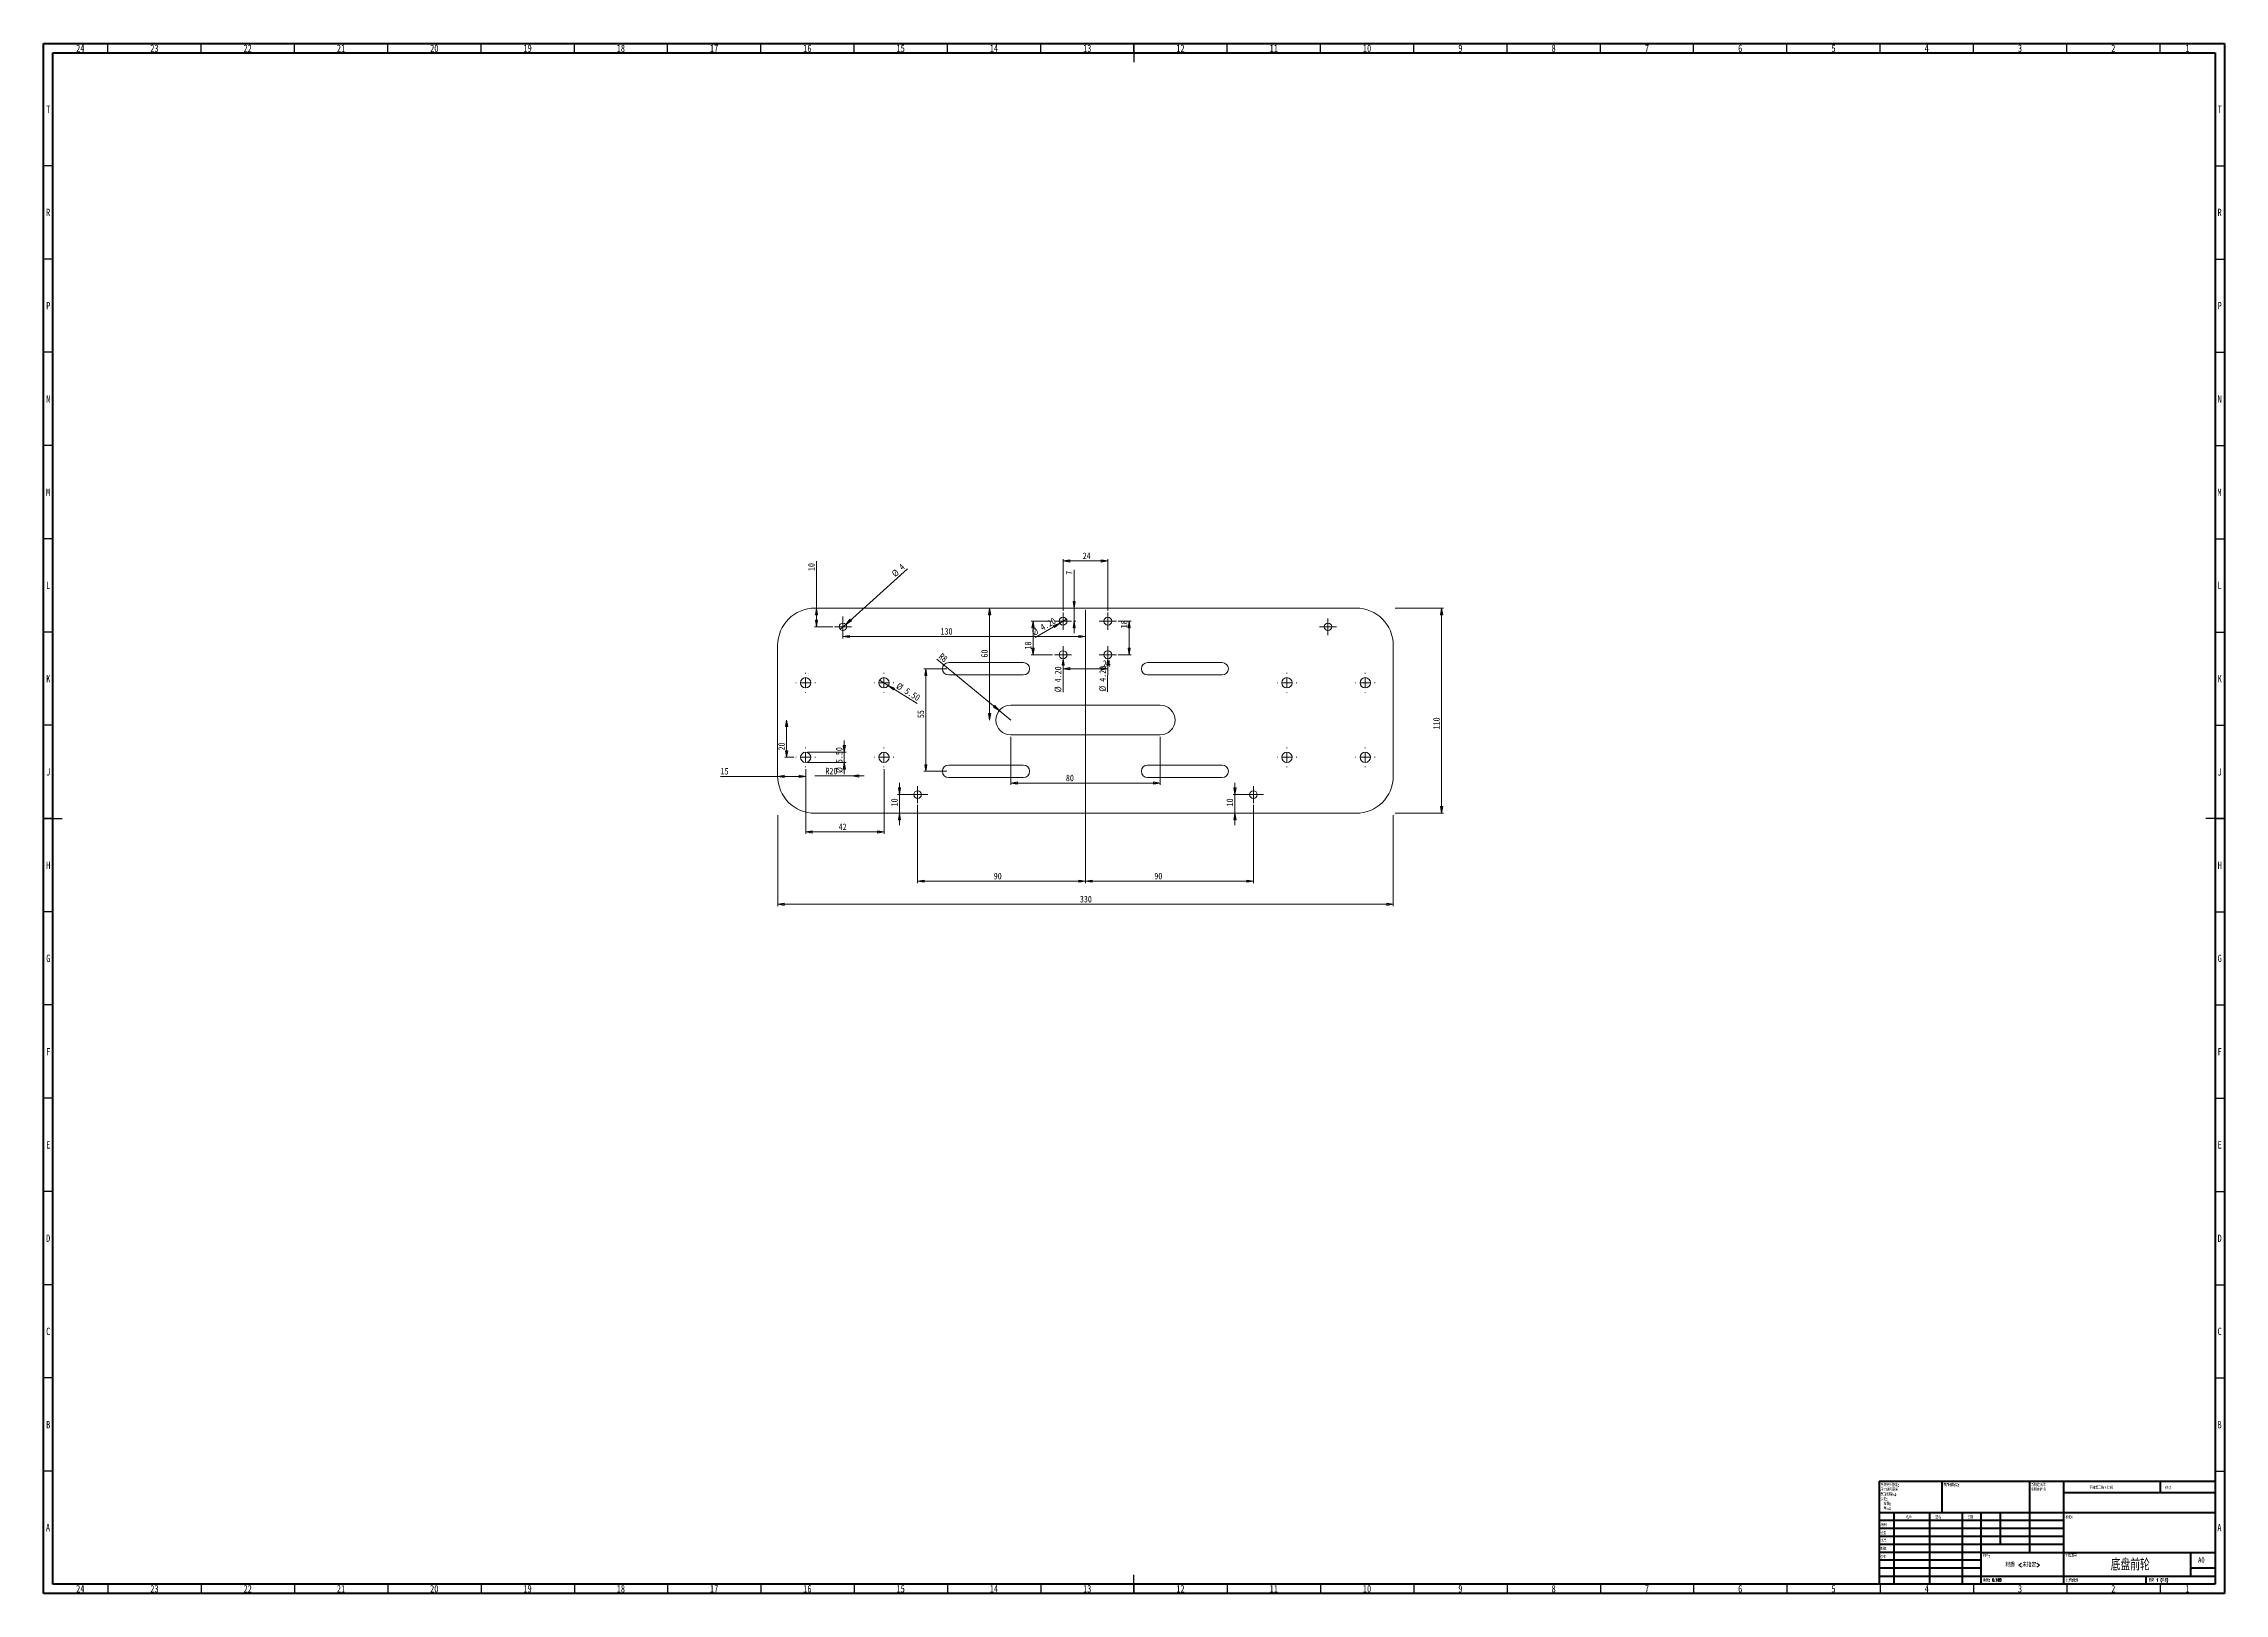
# Model space of a CAD drawing. Header units: millimetres. Extents: x 15 to 1184, y 5 to 836.
import ezdxf

# ---------------------------------------------------------------- set-up
doc = ezdxf.new("R2010")
doc.units = ezdxf.units.MM
doc.styles.add('SLDTEXTSTYLE0', font='TXT', dxfattribs={"width": 0.75})
doc.styles.add('SLDTEXTSTYLE1', font='TXT', dxfattribs={"width": 0.75, "bigfont": 'bigfont'})
doc.styles.add('SLDTEXTSTYLE2', font='TXT', dxfattribs={"width": 0.694444, "bigfont": 'bigfont'})
doc.dimstyles.new('SLDDIMSTYLE0', dxfattribs={"dimtxt": 3.5, "dimasz": 3.556, "dimexe": 0, "dimexo": 0.0625, "dimgap": 0.875, "dimtad": 1, "dimrnd": 1e-09, "dimzin": 12, "dimdsep": 46, "dimtxsty": 'SLDTEXTSTYLE0', "dimblk1": 'CLOSED', "dimblk2": 'CLOSED', "dimsah": 1, "dimcen": 0.09, "dimadec": 0, "dimazin": 3, "dimtfac": 1, "dimtofl": 0, "dimtmove": 0, "dimatfit": 3, "dimldrblk": 'CLOSED', "dimfxl": 0, "dimfrac": 2, "dimtolj": 1, "dimtzin": 12, "dimarcsym": 0})
doc.dimstyles.new('SLDDIMSTYLE1', dxfattribs={"dimtxt": 3.5, "dimasz": 3.556, "dimexe": 0, "dimexo": 0.0625, "dimgap": 0.875, "dimtad": 1, "dimrnd": 1e-09, "dimzin": 4, "dimdsep": 46, "dimtxsty": 'SLDTEXTSTYLE0', "dimblk1": 'NONE', "dimblk2": 'CLOSED', "dimsah": 1, "dimcen": 0, "dimadec": 0, "dimazin": 1, "dimtfac": 1, "dimtmove": 0, "dimatfit": 3, "dimldrblk": 'NONE', "dimfxl": 0, "dimfrac": 2, "dimtolj": 1, "dimtzin": 12, "dimarcsym": 0})
doc.dimstyles.new('SLDDIMSTYLE2', dxfattribs={"dimtxt": 3.5, "dimasz": 3.556, "dimexe": 0, "dimexo": 0.0625, "dimgap": 0.875, "dimtad": 1, "dimrnd": 1e-09, "dimzin": 12, "dimdsep": 46, "dimtxsty": 'SLDTEXTSTYLE0', "dimblk1": 'CLOSED', "dimblk2": 'CLOSED', "dimsah": 1, "dimcen": 0.09, "dimadec": 0, "dimazin": 3, "dimtfac": 1, "dimtmove": 0, "dimatfit": 0, "dimldrblk": 'CLOSED', "dimfxl": 0, "dimfrac": 2, "dimtolj": 1, "dimtzin": 12, "dimarcsym": 0})
doc.dimstyles.new('SLDDIMSTYLE3', dxfattribs={"dimtxt": 3.5, "dimasz": 3.556, "dimexe": 0, "dimexo": 0.0625, "dimgap": 0.875, "dimtad": 1, "dimrnd": 1e-09, "dimzin": 4, "dimdsep": 46, "dimtxsty": 'SLDTEXTSTYLE0', "dimblk1": 'CLOSED', "dimblk2": 'CLOSED', "dimsah": 1, "dimcen": 0.09, "dimadec": 0, "dimazin": 1, "dimtfac": 1, "dimtmove": 0, "dimatfit": 0, "dimldrblk": 'CLOSED', "dimfxl": 0, "dimfrac": 2, "dimtolj": 1, "dimtzin": 12, "dimarcsym": 0})
doc.dimstyles.new('SLDDIMSTYLE4', dxfattribs={"dimtxt": 3.5, "dimasz": 3.556, "dimexe": 0, "dimexo": 0.0625, "dimgap": 0.875, "dimtad": 1, "dimrnd": 1e-09, "dimzin": 12, "dimdsep": 46, "dimtxsty": 'SLDTEXTSTYLE0', "dimblk1": 'CLOSED', "dimblk2": 'CLOSED', "dimsah": 1, "dimcen": 0, "dimadec": 0, "dimazin": 3, "dimtfac": 1, "dimtofl": 0, "dimtmove": 0, "dimatfit": 3, "dimldrblk": 'CLOSED', "dimfxl": 0, "dimfrac": 2, "dimtolj": 1, "dimtzin": 12, "dimarcsym": 0})
doc.dimstyles.new('SLDDIMSTYLE5', dxfattribs={"dimtxt": 3.5, "dimasz": 3.556, "dimexe": 0, "dimexo": 0.0625, "dimgap": 0.875, "dimtad": 1, "dimrnd": 1e-09, "dimzin": 12, "dimdsep": 46, "dimtxsty": 'SLDTEXTSTYLE0', "dimblk1": 'NONE', "dimblk2": 'CLOSED', "dimsah": 1, "dimcen": 0, "dimadec": 0, "dimazin": 3, "dimtfac": 1, "dimtmove": 0, "dimatfit": 3, "dimldrblk": 'NONE', "dimfxl": 0, "dimfrac": 2, "dimtolj": 1, "dimtzin": 12, "dimarcsym": 0})

msp = doc.modelspace()

# ---------------------------------------------------------------- texts
at = {"color": 7, "linetype": 'Continuous', "lineweight": 0}
for s, insert, char_height, attachment_point, style in [('24', (34.67, 835.474), 3.9688, 2, 'SLDTEXTSTYLE0'), ('23', (74.42, 835.474), 3.9688, 2, 'SLDTEXTSTYLE0'), ('22', (124.42, 835.474), 3.9688, 2, 'SLDTEXTSTYLE0'), ('21', (174.42, 835.474), 3.9688, 2, 'SLDTEXTSTYLE0'), ('20', (224.42, 835.474), 3.9688, 2, 'SLDTEXTSTYLE0'), ('19', (274.42, 835.474), 3.9688, 2, 'SLDTEXTSTYLE0'), ('18', (324.42, 835.474), 3.9688, 2, 'SLDTEXTSTYLE0'), ('17', (374.42, 835.474), 3.9688, 2, 'SLDTEXTSTYLE0'), ('16', (424.42, 835.474), 3.9688, 2, 'SLDTEXTSTYLE0'), ('15', (474.42, 835.474), 3.9688, 2, 'SLDTEXTSTYLE0'), ('14', (524.42, 835.474), 3.9688, 2, 'SLDTEXTSTYLE0'), ('13', (574.42, 835.474), 3.9688, 2, 'SLDTEXTSTYLE0'), ('12', (624.42, 835.474), 3.9688, 2, 'SLDTEXTSTYLE0'), ('11', (674.42, 835.474), 3.9688, 2, 'SLDTEXTSTYLE0'), ('10', (724.42, 835.474), 3.9688, 2, 'SLDTEXTSTYLE0'), ('9', (774.46, 835.474), 3.969, 2, 'SLDTEXTSTYLE0'), ('8', (824.46, 835.474), 3.969, 2, 'SLDTEXTSTYLE0'), ('7', (874.46, 835.474), 3.969, 2, 'SLDTEXTSTYLE0'), ('6', (924.46, 835.474), 3.969, 2, 'SLDTEXTSTYLE0'), ('5', (974.46, 835.474), 3.969, 2, 'SLDTEXTSTYLE0'), ('4', (1024.46, 835.474), 3.969, 2, 'SLDTEXTSTYLE0'), ('3', (1074.46, 835.474), 3.969, 2, 'SLDTEXTSTYLE0'), ('2', (1124.46, 835.474), 3.969, 2, 'SLDTEXTSTYLE0'), ('1', (1164.21, 835.474), 3.969, 2, 'SLDTEXTSTYLE0'), ('T', (17.488, 802.724), 3.969, 2, 'SLDTEXTSTYLE0'), ('T', (1181.488, 802.724), 3.969, 2, 'SLDTEXTSTYLE0'), ('R', (17.444, 747.474), 3.969, 2, 'SLDTEXTSTYLE0'), ('R', (1181.444, 747.474), 3.969, 2, 'SLDTEXTSTYLE0'), ('P', (17.485, 697.418), 3.969, 2, 'SLDTEXTSTYLE0'), ('P', (1181.485, 697.418), 3.969, 2, 'SLDTEXTSTYLE0'), ('N', (17.464, 647.474), 3.969, 2, 'SLDTEXTSTYLE0'), ('N', (1181.464, 647.474), 3.969, 2, 'SLDTEXTSTYLE0'), ('M', (17.362, 597.418), 3.969, 2, 'SLDTEXTSTYLE0'), ('M', (1181.362, 597.418), 3.969, 2, 'SLDTEXTSTYLE0'), ('L', (17.455, 547.474), 3.969, 2, 'SLDTEXTSTYLE0'), ('L', (1181.455, 547.474), 3.969, 2, 'SLDTEXTSTYLE0'), ('K', (17.489, 497.418), 3.969, 2, 'SLDTEXTSTYLE0'), ('K', (1181.489, 497.418), 3.969, 2, 'SLDTEXTSTYLE0'), ('J', (17.465, 447.474), 3.969, 2, 'SLDTEXTSTYLE0'), ('J', (1181.465, 447.474), 3.969, 2, 'SLDTEXTSTYLE0'), ('H', (17.49, 397.418), 3.969, 2, 'SLDTEXTSTYLE0'), ('H', (1181.49, 397.418), 3.969, 2, 'SLDTEXTSTYLE0'), ('G', (17.487, 347.474), 3.969, 2, 'SLDTEXTSTYLE0'), ('G', (1181.487, 347.474), 3.969, 2, 'SLDTEXTSTYLE0'), ('F', (17.458, 297.418), 3.969, 2, 'SLDTEXTSTYLE0'), ('F', (1181.458, 297.418), 3.969, 2, 'SLDTEXTSTYLE0'), ('E', (17.508, 247.474), 3.969, 2, 'SLDTEXTSTYLE0'), ('E', (1181.508, 247.474), 3.969, 2, 'SLDTEXTSTYLE0'), ('D', (17.453, 197.418), 3.969, 2, 'SLDTEXTSTYLE0'), ('D', (1181.453, 197.418), 3.969, 2, 'SLDTEXTSTYLE0'), ('C', (17.459, 147.474), 3.969, 2, 'SLDTEXTSTYLE0'), ('C', (1181.459, 147.474), 3.969, 2, 'SLDTEXTSTYLE0'), ('B', (17.471, 97.418), 3.969, 2, 'SLDTEXTSTYLE0'), ('B', (1181.471, 97.418), 3.969, 2, 'SLDTEXTSTYLE0'), ('\\M+1955C\\M+196CA\\M+19165糙\\M+19378:', (1033.371, 63.919), 1.5, 1, 'SLDTEXTSTYLE1'), ('\\M+19573调\\M+190AE\\M+18D48\\M+192F6图\\M+194E4\\M+197E1', (1111.615, 62.533), 1.5, 1, 'SLDTEXTSTYLE1'), ('\\M+18F43订', (1152.328, 62.335), 1.5, 1, 'SLDTEXTSTYLE1'), ('A', (17.34, 42.224), 3.969, 2, 'SLDTEXTSTYLE0'), ('检查', (999.624, 38.154), 1.5, 1, 'SLDTEXTSTYLE1'), ('绘\\M+190A7', (999.685, 42.43), 1.5, 1, 'SLDTEXTSTYLE1'), ('\\M+196BC\\M+18FCC', (1013.322, 46.501), 1.5, 1, 'SLDTEXTSTYLE1'), ('签\\M+196BC', (1029.034, 46.562), 1.5, 1, 'SLDTEXTSTYLE1'), ('\\M+193FA\\M+18AFA', (1046.215, 46.576), 1.5, 1, 'SLDTEXTSTYLE1'), ('标题:', (1098.956, 46.576), 1.5, 1, 'SLDTEXTSTYLE1'), ('A', (1181.34, 42.224), 3.969, 2, 'SLDTEXTSTYLE0'), ('\\M+194E1\\M+18F79', (999.622, 34.177), 1.5, 1, 'SLDTEXTSTYLE1'), ('验检', (999.677, 25.35), 1.5, 1, 'SLDTEXTSTYLE1'), ('\\M+190A7\\M+191A2', (999.682, 29.734), 1.5, 1, 'SLDTEXTSTYLE1'), ('\\M+18DDE\\M+197BF:', (1054.646, 25.986), 1.5, 1, 'SLDTEXTSTYLE1'), ('\\M+18D48\\M+192F6图\\M+18D86', (1098.629, 25.986), 1.5, 1, 'SLDTEXTSTYLE1'), ('\\M+192EA盘\\M+1914F轮', (1133.548, 23.607), 6.35, 2, 'SLDTEXTSTYLE1'), ('A0', (1169.871, 24.406), 2.9104, 1, 'SLDTEXTSTYLE0'), ('\\M+18F64\\M+197CA: 0.165', (1054.618, 12.949), 1.4986, 1, 'SLDTEXTSTYLE1'), ('\\M+18DDE质 <\\M+196A2\\M+18E77\\M+192E8>', (1075.966, 21.486), 2.38125, 2, 'SLDTEXTSTYLE1'), ('\\M+194E4\\M+197E1:1:1', (1099.074, 12.9), 1.5, 1, 'SLDTEXTSTYLE1'), ('图纸 1 (\\M+18BA41)', (1143.478, 12.9), 1.5, 1, 'SLDTEXTSTYLE2'), ('24', (34.67, 9.474), 3.9688, 2, 'SLDTEXTSTYLE0'), ('23', (74.42, 9.474), 3.9688, 2, 'SLDTEXTSTYLE0'), ('22', (124.42, 9.474), 3.9688, 2, 'SLDTEXTSTYLE0'), ('21', (174.42, 9.474), 3.9688, 2, 'SLDTEXTSTYLE0'), ('20', (224.42, 9.474), 3.9688, 2, 'SLDTEXTSTYLE0'), ('19', (274.42, 9.474), 3.9688, 2, 'SLDTEXTSTYLE0'), ('18', (324.42, 9.474), 3.9688, 2, 'SLDTEXTSTYLE0'), ('17', (374.42, 9.474), 3.9688, 2, 'SLDTEXTSTYLE0'), ('16', (424.42, 9.474), 3.9688, 2, 'SLDTEXTSTYLE0'), ('15', (474.42, 9.474), 3.9688, 2, 'SLDTEXTSTYLE0'), ('14', (524.42, 9.474), 3.9688, 2, 'SLDTEXTSTYLE0'), ('13', (574.42, 9.474), 3.9688, 2, 'SLDTEXTSTYLE0'), ('12', (624.42, 9.474), 3.9688, 2, 'SLDTEXTSTYLE0'), ('11', (674.42, 9.474), 3.9688, 2, 'SLDTEXTSTYLE0'), ('10', (724.42, 9.474), 3.9688, 2, 'SLDTEXTSTYLE0'), ('9', (774.46, 9.474), 3.969, 2, 'SLDTEXTSTYLE0'), ('8', (824.46, 9.474), 3.969, 2, 'SLDTEXTSTYLE0'), ('7', (874.46, 9.474), 3.969, 2, 'SLDTEXTSTYLE0'), ('6', (924.46, 9.474), 3.969, 2, 'SLDTEXTSTYLE0'), ('5', (974.46, 9.474), 3.969, 2, 'SLDTEXTSTYLE0'), ('4', (1024.46, 9.474), 3.969, 2, 'SLDTEXTSTYLE0'), ('3', (1074.46, 9.474), 3.969, 2, 'SLDTEXTSTYLE0'), ('2', (1124.46, 9.474), 3.969, 2, 'SLDTEXTSTYLE0'), ('1', (1164.21, 9.474), 3.969, 2, 'SLDTEXTSTYLE0')]:
    msp.add_mtext(s, dxfattribs=dict(at, insert=insert, char_height=char_height, attachment_point=attachment_point, style=style))

# ---------------------------------------------------------------- blocks, each defined once
blk = doc.blocks.new('SW_NOTE_0')
at = {"color": 0, "linetype": 'Continuous', "lineweight": 0, "char_height": 1.5, "attachment_point": 1, "style": 'SLDTEXTSTYLE1'}
for s, insert in [('\\M+18F9C\\M+194F1另\\M+18A4F\\M+18E77\\M+192E8:', (0, 1.9)), ('\\M+18EDA\\M+190A1\\M+18E67\\M+19770\\M+19F7C\\M+195C4', (0, -0.6)), ('\\M+1955C\\M+196CA\\M+19165糙\\M+19378:', (0, -3.1)), ('\\M+18CF6\\M+18DB7:', (0, -5.6)), ('线\\M+190AB:', (1.7, -8.1)), ('\\M+18A70\\M+19378:', (1.7, -10.6))]:
    blk.add_mtext(s, dxfattribs=dict(at, insert=insert))
blk = doc.blocks.new('SW_NOTE_1')
at = {"color": 0, "linetype": 'Continuous', "lineweight": 0, "char_height": 1.5, "attachment_point": 1, "style": 'SLDTEXTSTYLE1'}
for s, insert in [('\\M+18FAB锐边\\M+190B4\\M+18F9C', (0, 1.9)), ('\\M+196D1\\M+18E68\\M+19BF3\\M+190DC\\M+19266', (0, -0.6))]:
    blk.add_mtext(s, dxfattribs=dict(at, insert=insert))
blk = doc.blocks.new('_CLOSED')
at = {"color": 0, "linetype": 'ByBlock', "lineweight": -2}
for p, q in [((-1, 0.166667), (0, 0)), ((-1, 0.166667), (-1, -0.166667)), ((0, 0), (-1, -0.166667)), ((0, 0), (-1, 0))]:
    blk.add_line(p, q, dxfattribs=at)
blk = doc.blocks.new('_D')
at = {"color": 7, "linetype": 'Continuous', "lineweight": 0}
for p, q in [((408.5, 422.3), (408.5, 373.5)), ((738.5, 422.3), (738.5, 373.5)), ((408.5, 374.5), (738.5, 374.5))]:
    blk.add_line(p, q, dxfattribs=at)
at = {"color": 7, "linetype": 'Continuous', "lineweight": 0, "xscale": 3.556, "yscale": 3.556, "rotation": 180.0000000000004}
blk.add_blockref('_CLOSED', (408.5, 374.5, -2.4), dxfattribs=at)
at = {"color": 7, "linetype": 'Continuous', "lineweight": 0, "xscale": 3.556, "yscale": 3.556}
blk.add_blockref('_CLOSED', (738.5, 374.5, -2.4), dxfattribs=at)
at = {"color": 7, "linetype": 'Continuous', "lineweight": 0, "insert": (570.5, 379), "char_height": 3.5, "attachment_point": 1, "style": 'SLDTEXTSTYLE0'}
blk.add_mtext('330', dxfattribs=at)
blk = doc.blocks.new('_D_1')
at = {"color": 7, "linetype": 'Continuous', "lineweight": 0}
for p, q in [((739.5, 533.3), (765.4, 533.3)), ((764.4, 533.3), (764.4, 423.3)), ((739.5, 423.3), (765.4, 423.3))]:
    blk.add_line(p, q, dxfattribs=at)
at = {"color": 7, "linetype": 'Continuous', "lineweight": 0, "xscale": 3.556, "yscale": 3.556}
for p, rotation in [((764.4, 533.3, -2.4), 90.0000000000004), ((764.4, 423.3, -2.4), 270.0000000000004)]:
    blk.add_blockref('_CLOSED', p, dxfattribs=dict(at, rotation=rotation))
at = {"color": 7, "linetype": 'Continuous', "lineweight": 0, "insert": (759.9, 468.3), "char_height": 3.5, "attachment_point": 1, "rotation": 90, "style": 'SLDTEXTSTYLE0'}
blk.add_mtext('110', dxfattribs=at)
blk = doc.blocks.new('_D_2')
at = {"color": 7, "linetype": 'Continuous', "lineweight": 0}
for q in [(563.3, 527.3), (546.5, 517.6)]:
    blk.add_line((559.7, 525.2), q, dxfattribs=at)
at = {"color": 7, "linetype": 'Continuous', "lineweight": 0, "xscale": 3.556, "yscale": 3.556, "rotation": 30.00000000000078}
blk.add_blockref('_CLOSED', (559.7, 525.2, 2.6), dxfattribs=at)
at = {"color": 7, "linetype": 'Continuous', "lineweight": 0, "char_height": 3.5, "attachment_point": 1, "rotation": 30, "style": 'SLDTEXTSTYLE0'}
for s, insert in [('4.20', (548.8, 524.1)), ('%%c', (544.2, 521.4))]:
    blk.add_mtext(s, dxfattribs=dict(at, insert=insert))
blk = doc.blocks.new('_NONE')
blk = doc.blocks.new('_D_3')
at = {"color": 7, "linetype": 'Continuous', "lineweight": 0}
for p, q in [((561.5, 531.9), (561.5, 559.6)), ((561.5, 558.6), (585.5, 558.6)), ((585.5, 531.9), (585.5, 559.6))]:
    blk.add_line(p, q, dxfattribs=at)
at = {"color": 7, "linetype": 'Continuous', "lineweight": 0, "xscale": 3.556, "yscale": 3.556, "rotation": 180.0000000000004}
blk.add_blockref('_CLOSED', (561.5, 558.6, 2.6), dxfattribs=at)
at = {"color": 7, "linetype": 'Continuous', "lineweight": 0, "xscale": 3.556, "yscale": 3.556}
blk.add_blockref('_CLOSED', (585.5, 558.6, 2.6), dxfattribs=at)
at = {"color": 7, "linetype": 'Continuous', "lineweight": 0, "insert": (572, 563.1), "char_height": 3.5, "attachment_point": 1, "style": 'SLDTEXTSTYLE0'}
blk.add_mtext('24', dxfattribs=at)
blk = doc.blocks.new('_D_4')
at = {"color": 7, "linetype": 'Continuous', "lineweight": 0}
for p, q in [((555.9, 526.3), (544.4, 526.3)), ((545.4, 508.3), (545.4, 526.3)), ((555.9, 508.3), (544.4, 508.3))]:
    blk.add_line(p, q, dxfattribs=at)
at = {"color": 7, "linetype": 'Continuous', "lineweight": 0, "xscale": 3.556, "yscale": 3.556}
for p, rotation in [((545.4, 526.3, 2.6), 90.0000000000004), ((545.4, 508.3, 2.6), 270.0000000000004)]:
    blk.add_blockref('_CLOSED', p, dxfattribs=dict(at, rotation=rotation))
at = {"color": 7, "linetype": 'Continuous', "lineweight": 0, "insert": (540.9, 511.1), "char_height": 3.5, "attachment_point": 1, "rotation": 90, "style": 'SLDTEXTSTYLE0'}
blk.add_mtext('18', dxfattribs=at)
blk = doc.blocks.new('_D_5')
at = {"color": 7, "linetype": 'Continuous', "lineweight": 0}
for p, q in [((591.1, 526.3), (597.9, 526.3)), ((596.9, 508.3), (596.9, 526.3)), ((591.1, 508.3), (597.9, 508.3))]:
    blk.add_line(p, q, dxfattribs=at)
at = {"color": 7, "linetype": 'Continuous', "lineweight": 0, "xscale": 3.556, "yscale": 3.556}
for p, rotation in [((596.9, 526.3, 2.6), 90.0000000000004), ((596.9, 508.3, 2.6), 270.0000000000004)]:
    blk.add_blockref('_CLOSED', p, dxfattribs=dict(at, rotation=rotation))
at = {"color": 7, "linetype": 'Continuous', "lineweight": 0, "insert": (592.4, 522.5), "char_height": 3.5, "attachment_point": 1, "rotation": 90, "style": 'SLDTEXTSTYLE0'}
blk.add_mtext('18', dxfattribs=at)
blk = doc.blocks.new('_D_6')
at = {"color": 7, "linetype": 'Continuous', "lineweight": 0}
for p, q in [((561.5, 502.7), (561.5, 499.8)), ((585.5, 502.7), (585.5, 499.8)), ((561.5, 500.8), (585.5, 500.8))]:
    blk.add_line(p, q, dxfattribs=at)
at = {"color": 7, "linetype": 'Continuous', "lineweight": 0, "xscale": 3.556, "yscale": 3.556, "rotation": 180.0000000000004}
blk.add_blockref('_CLOSED', (561.5, 500.8, 2.6), dxfattribs=at)
at = {"color": 7, "linetype": 'Continuous', "lineweight": 0, "xscale": 3.556, "yscale": 3.556}
blk.add_blockref('_CLOSED', (585.5, 500.8, 2.6), dxfattribs=at)
at = {"color": 7, "linetype": 'Continuous', "lineweight": 0, "insert": (582.8, 505.3), "char_height": 3.5, "attachment_point": 1, "style": 'SLDTEXTSTYLE0'}
blk.add_mtext('24', dxfattribs=at)
blk = doc.blocks.new('_D_7')
at = {"color": 7, "linetype": 'Continuous', "lineweight": 0}
for p, q in [((567.4, 533.3), (567.4, 553.8)), ((567.1, 526.3), (568.4, 526.3)), ((567.4, 526.3), (567.4, 533.3)), ((567.4, 526.3), (567.4, 519.9))]:
    blk.add_line(p, q, dxfattribs=at)
at = {"color": 7, "linetype": 'Continuous', "lineweight": 0, "xscale": 3.556, "yscale": 3.556}
for p, rotation in [((567.4, 533.3, 2.6), 270.0000000000004), ((567.4, 526.3, 2.6), 90.0000000000004)]:
    blk.add_blockref('_CLOSED', p, dxfattribs=dict(at, rotation=rotation))
at = {"color": 7, "linetype": 'Continuous', "lineweight": 0, "insert": (562.9, 551.2), "char_height": 3.5, "attachment_point": 1, "rotation": 90, "style": 'SLDTEXTSTYLE0'}
blk.add_mtext('7', dxfattribs=at)
blk = doc.blocks.new('_D_8')
at = {"color": 7, "linetype": 'Continuous', "lineweight": 0}
for q in [(561.5, 510.4), (561.5, 488.2)]:
    blk.add_line((561.5, 506.2), q, dxfattribs=at)
at = {"color": 7, "linetype": 'Continuous', "lineweight": 0, "xscale": 3.556, "yscale": 3.556, "rotation": 90.0000000000004}
blk.add_blockref('_CLOSED', (561.5, 506.2, 2.6), dxfattribs=at)
at = {"color": 7, "linetype": 'Continuous', "lineweight": 0, "char_height": 3.5, "attachment_point": 1, "rotation": 90, "style": 'SLDTEXTSTYLE0'}
for s, insert in [('4.20', (557, 493.5)), ('%%c', (557, 488.2))]:
    blk.add_mtext(s, dxfattribs=dict(at, insert=insert))
blk = doc.blocks.new('_D_9')
at = {"color": 7, "linetype": 'Continuous', "lineweight": 0}
for q in [(585.3, 488.5), (585.5, 510.4)]:
    blk.add_line((585.5, 506.2), q, dxfattribs=at)
at = {"color": 7, "linetype": 'Continuous', "lineweight": 0, "xscale": 3.556, "yscale": 3.556, "rotation": 89.5736919965355}
blk.add_blockref('_CLOSED', (585.5, 506.2, 2.6), dxfattribs=at)
at = {"color": 7, "linetype": 'Continuous', "lineweight": 0, "char_height": 3.5, "attachment_point": 1, "rotation": 89.5737, "style": 'SLDTEXTSTYLE0'}
for s, insert in [('%%c', (580.9, 488.5)), ('4.20', (580.9, 493.8))]:
    blk.add_mtext(s, dxfattribs=dict(at, insert=insert))
blk = doc.blocks.new('_D_10')
at = {"color": 7, "linetype": 'Continuous', "lineweight": 0}
for p, q in [((424.5, 456), (445.2, 456)), ((444.2, 456), (444.2, 462.4)), ((444.2, 450.5), (444.2, 456)), ((424.5, 450.5), (445.2, 450.5)), ((444.2, 450.5), (444.2, 444.2))]:
    blk.add_line(p, q, dxfattribs=at)
at = {"color": 7, "linetype": 'Continuous', "lineweight": 0, "xscale": 3.556, "yscale": 3.556}
for p, rotation in [((444.2, 456, 2.6), 270.0000000000004), ((444.2, 450.5, 2.6), 90.0000000000004)]:
    blk.add_blockref('_CLOSED', p, dxfattribs=dict(at, rotation=rotation))
at = {"color": 7, "linetype": 'Continuous', "lineweight": 0, "char_height": 3.5, "attachment_point": 1, "rotation": 90, "style": 'SLDTEXTSTYLE0'}
for s, insert in [('5.50', (439.7, 450.2)), ('%%c', (439.7, 444.9))]:
    blk.add_mtext(s, dxfattribs=dict(at, insert=insert))
blk = doc.blocks.new('_D_11')
at = {"color": 7, "linetype": 'Continuous', "lineweight": 0}
for p, q in [((413.3, 453.3), (413.3, 473.3)), ((417.2, 453.3), (412.3, 453.3))]:
    blk.add_line(p, q, dxfattribs=at)
at = {"color": 7, "linetype": 'Continuous', "lineweight": 0, "xscale": 3.556, "yscale": 3.556}
for p, rotation in [((413.3, 473.3, 2.6), 90.0000000000004), ((413.3, 453.3, 2.6), 270.0000000000004)]:
    blk.add_blockref('_CLOSED', p, dxfattribs=dict(at, rotation=rotation))
at = {"color": 7, "linetype": 'Continuous', "lineweight": 0, "insert": (408.8, 457), "char_height": 3.5, "attachment_point": 1, "rotation": 90, "style": 'SLDTEXTSTYLE0'}
blk.add_mtext('20', dxfattribs=at)
blk = doc.blocks.new('_D_12')
at = {"color": 7, "linetype": 'Continuous', "lineweight": 0}
for p, q in [((423.5, 447), (423.5, 442.1)), ((408.5, 443.1), (377.9, 443.1)), ((423.5, 443.1), (408.5, 443.1))]:
    blk.add_line(p, q, dxfattribs=at)
at = {"color": 7, "linetype": 'Continuous', "lineweight": 0, "xscale": 3.556, "yscale": 3.556, "rotation": 180.0000000000004}
blk.add_blockref('_CLOSED', (408.5, 443.1, 2.6), dxfattribs=at)
at = {"color": 7, "linetype": 'Continuous', "lineweight": 0, "xscale": 3.556, "yscale": 3.556}
blk.add_blockref('_CLOSED', (423.5, 443.1, 2.6), dxfattribs=at)
at = {"color": 7, "linetype": 'Continuous', "lineweight": 0, "insert": (377.9, 447.6), "char_height": 3.5, "attachment_point": 1, "style": 'SLDTEXTSTYLE0'}
blk.add_mtext('15', dxfattribs=at)
blk = doc.blocks.new('_D_13')
at = {"color": 7, "linetype": 'Continuous', "lineweight": 0}
for p, q in [((423.5, 447), (423.5, 412.3)), ((465.5, 447), (465.5, 412.3)), ((465.5, 413.3), (423.5, 413.3))]:
    blk.add_line(p, q, dxfattribs=at)
at = {"color": 7, "linetype": 'Continuous', "lineweight": 0, "xscale": 3.556, "yscale": 3.556, "rotation": 180.0000000000004}
blk.add_blockref('_CLOSED', (423.5, 413.3, 2.6), dxfattribs=at)
at = {"color": 7, "linetype": 'Continuous', "lineweight": 0, "xscale": 3.556, "yscale": 3.556}
blk.add_blockref('_CLOSED', (465.5, 413.3, 2.6), dxfattribs=at)
at = {"color": 7, "linetype": 'Continuous', "lineweight": 0, "insert": (441.2, 417.8), "char_height": 3.5, "attachment_point": 1, "style": 'SLDTEXTSTYLE0'}
blk.add_mtext('42', dxfattribs=at)
blk = doc.blocks.new('_D_14')
at = {"color": 7, "linetype": 'Continuous', "lineweight": 0}
for q in [(493.8, 506), (533.5, 473.3)]:
    blk.add_line((527.3, 478.4), q, dxfattribs=at)
at = {"color": 7, "linetype": 'Continuous', "lineweight": 0, "xscale": 3.556, "yscale": 3.556, "rotation": 320.4438864600111}
blk.add_blockref('_CLOSED', (527.3, 478.4, 2.6), dxfattribs=at)
at = {"color": 7, "linetype": 'Continuous', "lineweight": 0, "insert": (496.7, 509.5), "char_height": 3.5, "attachment_point": 1, "rotation": 320.4439, "style": 'SLDTEXTSTYLE0'}
blk.add_mtext('R8', dxfattribs=at)
blk = doc.blocks.new('_D_15')
at = {"color": 7, "linetype": 'Continuous', "lineweight": 0}
for q in [(463.1, 494.7), (483.3, 482.2)]:
    blk.add_line((467.8, 491.8), q, dxfattribs=at)
at = {"color": 7, "linetype": 'Continuous', "lineweight": 0, "xscale": 3.556, "yscale": 3.556, "rotation": 148.1728903328468}
blk.add_blockref('_CLOSED', (467.8, 491.8, 2.6), dxfattribs=at)
at = {"color": 7, "linetype": 'Continuous', "lineweight": 0, "char_height": 3.5, "attachment_point": 1, "rotation": 328.1729, "style": 'SLDTEXTSTYLE0'}
for s, insert in [('%%c', (473.5, 493.6)), ('5.50', (478, 490.8))]:
    blk.add_mtext(s, dxfattribs=dict(at, insert=insert))
blk = doc.blocks.new('_D_16')
at = {"color": 7, "linetype": 'Continuous', "lineweight": 0}
blk.add_line((522.1, 473.3), (522.1, 533.3), dxfattribs=at)
at = {"color": 7, "linetype": 'Continuous', "lineweight": 0, "xscale": 3.556, "yscale": 3.556}
for p, rotation in [((522.1, 533.3, 2.6), 90.0000000000004), ((522.1, 473.3, 2.6), 270.0000000000004)]:
    blk.add_blockref('_CLOSED', p, dxfattribs=dict(at, rotation=rotation))
at = {"color": 7, "linetype": 'Continuous', "lineweight": 0, "insert": (517.6, 506.8), "char_height": 3.5, "attachment_point": 1, "rotation": 90, "style": 'SLDTEXTSTYLE0'}
blk.add_mtext('60', dxfattribs=at)
blk = doc.blocks.new('_D_17')
at = {"color": 7, "linetype": 'Continuous', "lineweight": 0}
for p, q in [((533.5, 464.3), (533.5, 438.5)), ((613.5, 464.3), (613.5, 438.5)), ((533.5, 439.5), (613.5, 439.5))]:
    blk.add_line(p, q, dxfattribs=at)
at = {"color": 7, "linetype": 'Continuous', "lineweight": 0, "xscale": 3.556, "yscale": 3.556, "rotation": 180.0000000000004}
blk.add_blockref('_CLOSED', (533.5, 439.5, 2.6), dxfattribs=at)
at = {"color": 7, "linetype": 'Continuous', "lineweight": 0, "xscale": 3.556, "yscale": 3.556}
blk.add_blockref('_CLOSED', (613.5, 439.5, 2.6), dxfattribs=at)
at = {"color": 7, "linetype": 'Continuous', "lineweight": 0, "insert": (563, 444), "char_height": 3.5, "attachment_point": 1, "style": 'SLDTEXTSTYLE0'}
blk.add_mtext('80', dxfattribs=at)
blk = doc.blocks.new('_D_18')
at = {"color": 7, "linetype": 'Continuous', "lineweight": 0}
for p, q in [((499.2, 500.8), (486.9, 500.8)), ((487.9, 500.8), (487.9, 445.8)), ((499.2, 445.8), (486.9, 445.8))]:
    blk.add_line(p, q, dxfattribs=at)
at = {"color": 7, "linetype": 'Continuous', "lineweight": 0, "xscale": 3.556, "yscale": 3.556}
for p, rotation in [((487.9, 500.8, 2.6), 90.0000000000004), ((487.9, 445.8, 2.6), 270.0000000000004)]:
    blk.add_blockref('_CLOSED', p, dxfattribs=dict(at, rotation=rotation))
at = {"color": 7, "linetype": 'Continuous', "lineweight": 0, "insert": (483.4, 474.3), "char_height": 3.5, "attachment_point": 1, "rotation": 90, "style": 'SLDTEXTSTYLE0'}
blk.add_mtext('55', dxfattribs=at)
blk = doc.blocks.new('_D_19')
at = {"color": 7, "linetype": 'Continuous', "lineweight": 0}
for q in [(478, 554.3), (442, 522)]:
    blk.add_line((445, 524.6), q, dxfattribs=at)
at = {"color": 7, "linetype": 'Continuous', "lineweight": 0, "xscale": 3.556, "yscale": 3.556, "rotation": 221.8939729043851}
blk.add_blockref('_CLOSED', (445, 524.6, 2.6), dxfattribs=at)
at = {"color": 7, "linetype": 'Continuous', "lineweight": 0, "char_height": 3.5, "attachment_point": 1, "rotation": 41.894, "style": 'SLDTEXTSTYLE0'}
for s, insert in [('%%c', (469.2, 552.4)), ('4', (473.1, 556))]:
    blk.add_mtext(s, dxfattribs=dict(at, insert=insert))
blk = doc.blocks.new('_D_20')
at = {"color": 7, "linetype": 'Continuous', "lineweight": 0}
for p, q in [((443.5, 528.8), (443.5, 517.1)), ((573.5, 532.3), (573.5, 517.1)), ((443.5, 518.1), (573.5, 518.1))]:
    blk.add_line(p, q, dxfattribs=at)
at = {"color": 7, "linetype": 'Continuous', "lineweight": 0, "xscale": 3.556, "yscale": 3.556, "rotation": 180.0000000000004}
blk.add_blockref('_CLOSED', (443.5, 518.1, 2.6), dxfattribs=at)
at = {"color": 7, "linetype": 'Continuous', "lineweight": 0, "xscale": 3.556, "yscale": 3.556}
blk.add_blockref('_CLOSED', (573.5, 518.1, 2.6), dxfattribs=at)
at = {"color": 7, "linetype": 'Continuous', "lineweight": 0, "insert": (495.8, 522.6), "char_height": 3.5, "attachment_point": 1, "style": 'SLDTEXTSTYLE0'}
blk.add_mtext('130', dxfattribs=at)
blk = doc.blocks.new('_D_21')
at = {"color": 7, "linetype": 'Continuous', "lineweight": 0}
for p, q in [((429.3, 533.3), (429.3, 558.4)), ((429.3, 523.3), (429.3, 533.3)), ((438, 523.3), (428.3, 523.3))]:
    blk.add_line(p, q, dxfattribs=at)
at = {"color": 7, "linetype": 'Continuous', "lineweight": 0, "xscale": 3.556, "yscale": 3.556}
for p, rotation in [((429.3, 533.3, 2.6), 90.0000000000004), ((429.3, 523.3, 2.6), 270.0000000000004)]:
    blk.add_blockref('_CLOSED', p, dxfattribs=dict(at, rotation=rotation))
at = {"color": 7, "linetype": 'Continuous', "lineweight": 0, "insert": (424.8, 553.2), "char_height": 3.5, "attachment_point": 1, "rotation": 90, "style": 'SLDTEXTSTYLE0'}
blk.add_mtext('10', dxfattribs=at)
blk = doc.blocks.new('_D_22')
at = {"color": 7, "linetype": 'Continuous', "lineweight": 0}
for p, q in [((489, 433.3), (472.8, 433.3)), ((473.8, 433.3), (473.8, 439.6)), ((473.8, 433.3), (473.8, 423.3)), ((473.8, 423.3), (473.8, 416.9))]:
    blk.add_line(p, q, dxfattribs=at)
at = {"color": 7, "linetype": 'Continuous', "lineweight": 0, "xscale": 3.556, "yscale": 3.556}
for p, rotation in [((473.8, 433.3, 2.6), 270.0000000000004), ((473.8, 423.3, 2.6), 90.0000000000004)]:
    blk.add_blockref('_CLOSED', p, dxfattribs=dict(at, rotation=rotation))
at = {"color": 7, "linetype": 'Continuous', "lineweight": 0, "insert": (469.3, 427), "char_height": 3.5, "attachment_point": 1, "rotation": 90, "style": 'SLDTEXTSTYLE0'}
blk.add_mtext('10', dxfattribs=at)
blk = doc.blocks.new('_D_23')
at = {"color": 7, "linetype": 'Continuous', "lineweight": 0}
for p, q in [((573.5, 532.3), (573.5, 385.9)), ((483.5, 427.8), (483.5, 385.9)), ((483.5, 386.9), (573.5, 386.9))]:
    blk.add_line(p, q, dxfattribs=at)
at = {"color": 7, "linetype": 'Continuous', "lineweight": 0, "xscale": 3.556, "yscale": 3.556, "rotation": 180.0000000000004}
blk.add_blockref('_CLOSED', (483.5, 386.9, 2.6), dxfattribs=at)
at = {"color": 7, "linetype": 'Continuous', "lineweight": 0, "xscale": 3.556, "yscale": 3.556}
blk.add_blockref('_CLOSED', (573.5, 386.9, 2.6), dxfattribs=at)
at = {"color": 7, "linetype": 'Continuous', "lineweight": 0, "insert": (524.3, 391.4), "char_height": 3.5, "attachment_point": 1, "style": 'SLDTEXTSTYLE0'}
blk.add_mtext('90', dxfattribs=at)
blk = doc.blocks.new('_D_24')
at = {"color": 7, "linetype": 'Continuous', "lineweight": 0}
for p, q in [((573.5, 532.3), (573.5, 385.9)), ((663.5, 427.8), (663.5, 385.9)), ((663.5, 386.9), (573.5, 386.9))]:
    blk.add_line(p, q, dxfattribs=at)
at = {"color": 7, "linetype": 'Continuous', "lineweight": 0, "xscale": 3.556, "yscale": 3.556, "rotation": 180.0000000000004}
blk.add_blockref('_CLOSED', (573.5, 386.9, 2.6), dxfattribs=at)
at = {"color": 7, "linetype": 'Continuous', "lineweight": 0, "xscale": 3.556, "yscale": 3.556}
blk.add_blockref('_CLOSED', (663.5, 386.9, 2.6), dxfattribs=at)
at = {"color": 7, "linetype": 'Continuous', "lineweight": 0, "insert": (610.4, 391.4), "char_height": 3.5, "attachment_point": 1, "style": 'SLDTEXTSTYLE0'}
blk.add_mtext('90', dxfattribs=at)
blk = doc.blocks.new('_D_25')
at = {"color": 7, "linetype": 'Continuous', "lineweight": 0}
for p, q in [((669, 433.3), (652.6, 433.3)), ((653.6, 433.3), (653.6, 439.6)), ((653.6, 433.3), (653.6, 423.3)), ((653.6, 423.3), (653.6, 416.9))]:
    blk.add_line(p, q, dxfattribs=at)
at = {"color": 7, "linetype": 'Continuous', "lineweight": 0, "xscale": 3.556, "yscale": 3.556}
for p, rotation in [((653.6, 433.3, 2.6), 270.0000000000004), ((653.6, 423.3, 2.6), 90.0000000000004)]:
    blk.add_blockref('_CLOSED', p, dxfattribs=dict(at, rotation=rotation))
at = {"color": 7, "linetype": 'Continuous', "lineweight": 0, "insert": (649.1, 427), "char_height": 3.5, "attachment_point": 1, "rotation": 90, "style": 'SLDTEXTSTYLE0'}
blk.add_mtext('10', dxfattribs=at)
blk = doc.blocks.new('_D_26')
at = {"color": 7, "linetype": 'Continuous', "lineweight": 0}
for q in [(428.5, 443.3), (454.8, 443.3)]:
    blk.add_line((448.5, 443.3), q, dxfattribs=at)
at = {"color": 7, "linetype": 'Continuous', "lineweight": 0, "xscale": 3.556, "yscale": 3.556, "rotation": 180.0000000000004}
blk.add_blockref('_CLOSED', (448.5, 443.3, 2.6), dxfattribs=at)
at = {"color": 7, "linetype": 'Continuous', "lineweight": 0, "insert": (434.1, 447.7), "char_height": 3.5, "attachment_point": 1, "style": 'SLDTEXTSTYLE0'}
blk.add_mtext('R20', dxfattribs=at)
blk = doc.blocks.new('SW_CENTERMARKSYMBOL_0')
at = {"color": 0, "linetype": 'Continuous', "lineweight": 0}
for p, q in [((-2.5, 0), (-4.6, 0)), ((0, 0), (-2.5, 0)), ((0, 2.5), (0, 4.6)), ((0, 0), (0, 2.5)), ((0, 0), (0, -2.5)), ((0, 0), (2.5, 0)), ((2.5, 0), (4.6, 0)), ((0, -2.5), (0, -4.6))]:
    blk.add_line(p, q, dxfattribs=at)
blk = doc.blocks.new('SW_CENTERMARKSYMBOL_1')
at = {"color": 0, "linetype": 'Continuous', "lineweight": 0}
for p, q in [((-2.5, 0), (-4.6, 0)), ((0, 0), (-2.5, 0)), ((0, 2.5), (0, 4.6)), ((0, 0), (0, 2.5)), ((0, 0), (0, -2.5)), ((0, 0), (2.5, 0)), ((2.5, 0), (4.6, 0)), ((0, -2.5), (0, -4.6))]:
    blk.add_line(p, q, dxfattribs=at)
blk = doc.blocks.new('SW_CENTERMARKSYMBOL_2')
at = {"color": 0, "linetype": 'Continuous', "lineweight": 0}
for p, q in [((-2.5, 0), (-4.6, 0)), ((0, 0), (-2.5, 0)), ((0, 2.5), (0, 4.6)), ((0, 0), (0, 2.5)), ((0, 0), (0, -2.5)), ((0, 0), (2.5, 0)), ((2.5, 0), (4.6, 0)), ((0, -2.5), (0, -4.6))]:
    blk.add_line(p, q, dxfattribs=at)
blk = doc.blocks.new('SW_CENTERMARKSYMBOL_3')
at = {"color": 0, "linetype": 'Continuous', "lineweight": 0}
for p, q in [((-2.5, 0), (-4.6, 0)), ((0, 0), (-2.5, 0)), ((0, 2.5), (0, 4.6)), ((0, 0), (0, 2.5)), ((0, 0), (0, -2.5)), ((0, 0), (2.5, 0)), ((2.5, 0), (4.6, 0)), ((0, -2.5), (0, -4.6))]:
    blk.add_line(p, q, dxfattribs=at)
blk = doc.blocks.new('SW_CENTERMARKSYMBOL_4')
at = {"color": 0, "linetype": 'Continuous', "lineweight": 0}
for p, q in [((-5, 0), (-5.25, 0)), ((0, 0), (-2.5, 0)), ((0, 5), (0, 5.25)), ((0, 0), (0, 2.5)), ((0, 0), (0, -2.5)), ((0, 0), (2.5, 0)), ((5, 0), (5.25, 0)), ((0, -5), (0, -5.25))]:
    blk.add_line(p, q, dxfattribs=at)
blk = doc.blocks.new('SW_CENTERMARKSYMBOL_5')
at = {"color": 0, "linetype": 'Continuous', "lineweight": 0}
for p, q in [((-5, 0), (-5.25, 0)), ((0, 0), (-2.5, 0)), ((0, 5), (0, 5.25)), ((0, 0), (0, 2.5)), ((0, 0), (0, -2.5)), ((0, 0), (2.5, 0)), ((5, 0), (5.25, 0)), ((0, -5), (0, -5.25))]:
    blk.add_line(p, q, dxfattribs=at)
blk = doc.blocks.new('SW_CENTERMARKSYMBOL_6')
at = {"color": 0, "linetype": 'Continuous', "lineweight": 0}
for p, q in [((-5, 0), (-5.25, 0)), ((0, 0), (-2.5, 0)), ((0, 5), (0, 5.25)), ((0, 0), (0, 2.5)), ((0, 0), (0, -2.5)), ((0, 0), (2.5, 0)), ((5, 0), (5.25, 0)), ((0, -5), (0, -5.25))]:
    blk.add_line(p, q, dxfattribs=at)
blk = doc.blocks.new('SW_CENTERMARKSYMBOL_7')
at = {"color": 0, "linetype": 'Continuous', "lineweight": 0}
for p, q in [((-5, 0), (-5.25, 0)), ((0, 0), (-2.5, 0)), ((0, 5), (0, 5.25)), ((0, 0), (0, 2.5)), ((0, 0), (0, -2.5)), ((0, 0), (2.5, 0)), ((5, 0), (5.25, 0)), ((0, -5), (0, -5.25))]:
    blk.add_line(p, q, dxfattribs=at)
blk = doc.blocks.new('SW_CENTERMARKSYMBOL_8')
at = {"color": 0, "linetype": 'Continuous', "lineweight": 0}
for p, q in [((-5, 0), (-5.25, 0)), ((0, 0), (-2.5, 0)), ((0, 5), (0, 5.25)), ((0, 0), (0, 2.5)), ((0, 0), (0, -2.5)), ((0, 0), (2.5, 0)), ((5, 0), (5.25, 0)), ((0, -5), (0, -5.25))]:
    blk.add_line(p, q, dxfattribs=at)
blk = doc.blocks.new('SW_CENTERMARKSYMBOL_9')
at = {"color": 0, "linetype": 'Continuous', "lineweight": 0}
for p, q in [((-5, 0), (-5.25, 0)), ((0, 0), (-2.5, 0)), ((0, 5), (0, 5.25)), ((0, 0), (0, 2.5)), ((0, 0), (0, -2.5)), ((0, 0), (2.5, 0)), ((5, 0), (5.25, 0)), ((0, -5), (0, -5.25))]:
    blk.add_line(p, q, dxfattribs=at)
blk = doc.blocks.new('SW_CENTERMARKSYMBOL_10')
at = {"color": 0, "linetype": 'Continuous', "lineweight": 0}
for p, q in [((-5, 0), (-5.25, 0)), ((0, 0), (-2.5, 0)), ((0, 5), (0, 5.25)), ((0, 0), (0, 2.5)), ((0, 0), (0, -2.5)), ((0, 0), (2.5, 0)), ((5, 0), (5.25, 0)), ((0, -5), (0, -5.25))]:
    blk.add_line(p, q, dxfattribs=at)
blk = doc.blocks.new('SW_CENTERMARKSYMBOL_11')
at = {"color": 0, "linetype": 'Continuous', "lineweight": 0}
for p, q in [((-5, 0), (-5.25, 0)), ((0, 0), (-2.5, 0)), ((0, 5), (0, 5.25)), ((0, 0), (0, 2.5)), ((0, 0), (0, -2.5)), ((0, 0), (2.5, 0)), ((5, 0), (5.25, 0)), ((0, -5), (0, -5.25))]:
    blk.add_line(p, q, dxfattribs=at)
blk = doc.blocks.new('SW_CENTERMARKSYMBOL_12')
at = {"color": 0, "linetype": 'Continuous', "lineweight": 0}
for p, q in [((-2.5, 0), (-4.5, 0)), ((0, 0), (-2.5, 0)), ((0, 2.5), (0, 4.5)), ((0, 0), (0, 2.5)), ((0, 0), (0, -2.5)), ((0, 0), (2.5, 0)), ((2.5, 0), (4.5, 0)), ((0, -2.5), (0, -4.5))]:
    blk.add_line(p, q, dxfattribs=at)
blk = doc.blocks.new('SW_CENTERMARKSYMBOL_13')
at = {"color": 0, "linetype": 'Continuous', "lineweight": 0}
for p, q in [((-2.5, 0), (-4.5, 0)), ((0, 0), (-2.5, 0)), ((0, 2.5), (0, 4.5)), ((0, 0), (0, 2.5)), ((0, 0), (0, -2.5)), ((0, 0), (2.5, 0)), ((2.5, 0), (4.5, 0)), ((0, -2.5), (0, -4.5))]:
    blk.add_line(p, q, dxfattribs=at)
blk = doc.blocks.new('SW_CENTERMARKSYMBOL_14')
at = {"color": 0, "linetype": 'Continuous', "lineweight": 0}
for p, q in [((-2.5, 0), (-4.5, 0)), ((0, 0), (-2.5, 0)), ((0, 2.5), (0, 4.5)), ((0, 0), (0, 2.5)), ((0, 0), (0, -2.5)), ((0, 0), (2.5, 0)), ((2.5, 0), (4.5, 0)), ((0, -2.5), (0, -4.5))]:
    blk.add_line(p, q, dxfattribs=at)
blk = doc.blocks.new('SW_CENTERMARKSYMBOL_15')
at = {"color": 0, "linetype": 'Continuous', "lineweight": 0}
for p, q in [((-2.5, 0), (-4.5, 0)), ((0, 0), (-2.5, 0)), ((0, 2.5), (0, 4.5)), ((0, 0), (0, 2.5)), ((0, 0), (0, -2.5)), ((0, 0), (2.5, 0)), ((2.5, 0), (4.5, 0)), ((0, -2.5), (0, -4.5))]:
    blk.add_line(p, q, dxfattribs=at)

# ---------------------------------------------------------------- dimensions: what is measured, and where the dimension line sits
at = {"color": 7, "linetype": 'Continuous', "lineweight": 0}
for base, p1, p2, picture, middle in [((585.484, 561.366), (561.484, 526.299), (585.484, 526.299), '_D_3', (574.591, 561.366)), ((573.484, 520.851), (443.484, 523.299), (573.484, 533.299), '_D_20', (499.64, 520.851)), ((573.484, 389.712), (483.484, 433.299), (573.484, 533.299), '_D_23', (526.9, 389.712)), ((573.484, 389.712), (663.484, 433.299), (573.484, 533.299), '_D_24', (612.955, 389.712)), ((585.484, 503.582), (561.484, 508.299), (585.484, 508.299), '_D_6', (585.388, 503.582)), ((613.484, 442.314), (533.484, 465.299), (613.484, 465.299), '_D_17', (565.593, 442.314)), ((408.484, 445.889), (423.484, 453.299), (408.484, 423.299), '_D_12', (380.484, 445.889)), ((423.484, 416.104), (465.484, 453.299), (423.484, 453.299), '_D_13', (443.768, 416.104)), ((738.484, 377.299), (408.484, 423.299), (738.484, 423.299), '_D', (574.378, 377.299))]:
    dim = msp.add_linear_dim(base=base, p1=p1, p2=p2, dimstyle='SLDDIMSTYLE0', dxfattribs=at)
    dim.commit()
    dim.dimension.update_dxf_attribs({"geometry": picture, "text_midpoint": middle, "dimtype": 160})
for base, p1, p2, dimstyle, picture, middle in [((426.503, 533.299), (443.484, 523.299), (408.484, 533.299), 'SLDDIMSTYLE0', '_D_21', (426.503, 555.777)), ((564.624, 533.299), (561.484, 526.299), (408.484, 533.299), 'SLDDIMSTYLE2', '_D_7', (564.624, 552.485)), ((519.359, 533.299), (408.484, 473.299), (408.484, 533.299), 'SLDDIMSTYLE0', '_D_16', (519.359, 509.421)), ((542.637, 526.299), (561.484, 508.299), (561.484, 526.299), 'SLDDIMSTYLE2', '_D_4', (542.637, 513.667)), ((594.128, 526.299), (585.484, 508.299), (585.484, 526.299), 'SLDDIMSTYLE2', '_D_5', (594.128, 525.097)), ((761.658, 423.299), (738.484, 533.299), (738.484, 423.299), 'SLDDIMSTYLE0', '_D_1', (761.658, 472.176)), ((485.158, 445.799), (500.17, 500.799), (500.17, 445.799), 'SLDDIMSTYLE0', '_D_18', (485.158, 476.874)), ((410.554, 473.299), (423.484, 453.299), (408.484, 473.299), 'SLDDIMSTYLE2', '_D_11', (410.554, 459.537)), ((471.046, 423.299), (483.484, 433.299), (408.484, 423.299), 'SLDDIMSTYLE2', '_D_22', (471.046, 429.603)), ((650.803, 423.299), (663.484, 433.299), (738.484, 423.299), 'SLDDIMSTYLE2', '_D_25', (650.803, 429.603))]:
    dim = msp.add_linear_dim(base=base, p1=p1, p2=p2, angle=90, dimstyle=dimstyle, dxfattribs=at)
    dim.commit()
    dim.dimension.update_dxf_attribs({"geometry": picture, "text_midpoint": middle, "dimtype": 160})
for p1, p2, dimstyle, picture, middle in [((441.995, 521.963), (444.973, 524.634), 'SLDDIMSTYLE5', '_D_19', (475.187, 551.739)), ((563.303, 527.349), (559.665, 525.249), 'SLDDIMSTYLE1', '_D_2', (552.352, 521.027)), ((561.484, 510.399), (561.484, 506.199), 'SLDDIMSTYLE1', '_D_8', (561.484, 495.093)), ((585.5, 510.399), (585.468, 506.199), 'SLDDIMSTYLE1', '_D_9', (585.388, 495.382)), ((463.147, 494.749), (467.82, 491.849), 'SLDDIMSTYLE1', '_D_15', (477.462, 485.864))]:
    dim = msp.add_diameter_dim_2p(p1=p1, p2=p2, dimstyle=dimstyle, dxfattribs=at)
    dim.commit()
    dim.dimension.update_dxf_attribs({"geometry": picture, "text_midpoint": middle, "dimtype": 163})
for center, mpoint, picture, middle in [((533.484, 473.299), (527.316, 478.394), '_D_14', (495.877, 504.361)), ((428.484, 443.299), (448.484, 443.299), '_D_26', (438.484, 443.299))]:
    dim = msp.add_radius_dim(center=center, mpoint=mpoint, dimstyle='SLDDIMSTYLE4', dxfattribs=at)
    dim.commit()
    dim.dimension.update_dxf_attribs({"geometry": picture, "text_midpoint": middle, "dimtype": 164})
dim = msp.add_linear_dim(base=(441.442, 456.049), p1=(423.484, 450.549), p2=(423.484, 456.049), angle=90, text='%%c<>', dimstyle='SLDDIMSTYLE3', dxfattribs=at)
dim.commit()
dim.dimension.update_dxf_attribs({"geometry": '_D_10', "text_midpoint": (441.442, 452.101), "dimtype": 160})

# ---------------------------------------------------------------- linework, layer by layer
at = {"color": 7, "linetype": 'Continuous', "lineweight": 60}
for p, q in [((15, 5), (15, 836)), ((15, 836), (1184, 836)), ((20, 10), (20, 831)), ((20, 831), (1179, 831)), ((1179, 831), (1179, 10)), ((1184, 836), (1184, 5)), ((1184, 5), (15, 5)), ((1179, 10), (20, 10))]:
    msp.add_line(p, q, dxfattribs=at)
at = {"color": 7, "linetype": 'Continuous', "lineweight": 30}
for p, q in [((49.5, 831), (49.5, 836)), ((99.5, 831), (99.5, 836)), ((149.5, 831), (149.5, 836)), ((199.5, 831), (199.5, 836)), ((249.5, 831), (249.5, 836)), ((299.5, 831), (299.5, 836)), ((349.5, 831), (349.5, 836)), ((399.5, 831), (399.5, 836)), ((449.5, 831), (449.5, 836)), ((499.5, 831), (499.5, 836)), ((549.5, 831), (549.5, 836)), ((599.5, 836), (599.5, 826)), ((599.5, 831), (599.5, 836)), ((649.5, 831), (649.5, 836)), ((699.5, 831), (699.5, 836)), ((749.5, 831), (749.5, 836)), ((799.5, 831), (799.5, 836)), ((849.5, 831), (849.5, 836)), ((899.5, 831), (899.5, 836)), ((949.5, 831), (949.5, 836)), ((999.5, 831), (999.5, 836)), ((1049.5, 831), (1049.5, 836)), ((1099.5, 831), (1099.5, 836)), ((1149.5, 831), (1149.5, 836)), ((20, 770.5), (15, 770.5)), ((1179, 770.5), (1184, 770.5)), ((20, 720.5), (15, 720.5)), ((1179, 720.5), (1184, 720.5)), ((20, 670.5), (15, 670.5)), ((1179, 670.5), (1184, 670.5)), ((20, 620.5), (15, 620.5)), ((1179, 620.5), (1184, 620.5)), ((20, 570.5), (15, 570.5)), ((1179, 570.5), (1184, 570.5)), ((20, 520.5), (15, 520.5)), ((1179, 520.5), (1184, 520.5)), ((20, 470.5), (15, 470.5)), ((1179, 470.5), (1184, 470.5)), ((15, 420.5), (25, 420.5)), ((20, 420.5), (15, 420.5)), ((1184, 420.5), (1174, 420.5)), ((1179, 420.5), (1184, 420.5)), ((20, 370.5), (15, 370.5)), ((1179, 370.5), (1184, 370.5)), ((20, 320.5), (15, 320.5)), ((1179, 320.5), (1184, 320.5)), ((20, 270.5), (15, 270.5)), ((1179, 270.5), (1184, 270.5)), ((20, 220.5), (15, 220.5)), ((1179, 220.5), (1184, 220.5)), ((20, 170.5), (15, 170.5)), ((1179, 170.5), (1184, 170.5)), ((20, 120.5), (15, 120.5)), ((1179, 120.5), (1184, 120.5)), ((20, 70.5), (15, 70.5)), ((1179, 70.5), (1184, 70.5)), ((599.5, 5), (599.5, 15)), ((49.5, 10), (49.5, 5)), ((99.5, 10), (99.5, 5)), ((149.5, 10), (149.5, 5)), ((199.5, 10), (199.5, 5)), ((249.5, 10), (249.5, 5)), ((299.5, 10), (299.5, 5)), ((349.5, 10), (349.5, 5)), ((399.5, 10), (399.5, 5)), ((449.5, 10), (449.5, 5)), ((499.5, 10), (499.5, 5)), ((549.5, 10), (549.5, 5)), ((599.5, 10), (599.5, 5)), ((649.5, 10), (649.5, 5)), ((699.5, 10), (699.5, 5)), ((749.5, 10), (749.5, 5)), ((799.5, 10), (799.5, 5)), ((849.5, 10), (849.5, 5)), ((899.5, 10), (899.5, 5)), ((949.5, 10), (949.5, 5)), ((999.5, 10), (999.5, 5)), ((1049.5, 10), (1049.5, 5)), ((1099.5, 10), (1099.5, 5)), ((1149.5, 10), (1149.5, 5))]:
    msp.add_line(p, q, dxfattribs=at)
at = {"color": 7, "linetype": 'Continuous', "lineweight": 15}
for p, q in [((718.484, 533.299), (428.484, 533.299)), ((408.484, 513.299), (408.484, 443.299)), ((540.17, 504.128), (500.17, 504.128)), ((646.798, 504.128), (606.798, 504.128)), ((738.484, 443.299), (738.484, 513.299)), ((500.17, 497.47), (540.17, 497.47)), ((606.798, 497.47), (646.798, 497.47)), ((613.484, 481.299), (533.484, 481.299)), ((533.484, 465.299), (613.484, 465.299)), ((540.17, 449.128), (500.17, 449.128)), ((646.798, 449.128), (606.798, 449.128)), ((500.17, 442.47), (540.17, 442.47)), ((606.798, 442.47), (646.798, 442.47)), ((428.484, 423.299), (718.484, 423.299))]:
    msp.add_line(p, q, dxfattribs=at)
at = {"color": 7, "linetype": 'Continuous', "lineweight": 40}
for p, q in [((999, 65.25), (1179, 65.25)), ((999, 65.25), (999, 10)), ((1032.8, 48.25), (1032.8, 65.25)), ((1079.6, 65.25), (1079.6, 27)), ((1097.8, 65.25), (1097.8, 10)), ((1179, 58.875), (1097.8, 58.875)), ((1149.8, 58.875), (1149.8, 65.25)), ((1179, 48.25), (999, 48.25)), ((1006.8, 48.25), (1006.8, 10)), ((1025.991, 48.25), (1025.991, 10)), ((1043.399, 48.25), (1043.399, 10)), ((1053.6, 10), (1053.6, 48.25)), ((1064, 31.25), (1064, 48.25)), ((1097.8, 44), (999, 44)), ((1097.8, 39.75), (999, 39.75)), ((1097.8, 35.5), (999, 35.5)), ((1097.8, 31.25), (999, 31.25)), ((1053.6, 27), (999, 27)), ((1053.6, 27), (1179, 27)), ((1166, 14.25), (1166, 27)), ((1053.6, 22.75), (999, 22.75)), ((1053.6, 18.5), (999, 18.5)), ((999, 14.25), (1179, 14.25)), ((1142, 10), (1142, 14.25)), ((1179, 18.5), (1166, 18.5))]:
    msp.add_line(p, q, dxfattribs=at)
at = {"color": 7, "linetype": 'Continuous', "lineweight": 15}
for centre, radius in [((561.484, 526.299), 2.1), ((585.484, 526.299), 2.1), ((443.484, 523.299), 2), ((703.484, 523.299), 2), ((561.484, 508.299), 2.1), ((585.484, 508.299), 2.1), ((423.484, 493.299), 2.75), ((465.484, 493.299), 2.75), ((681.484, 493.299), 2.75), ((723.484, 493.299), 2.75), ((423.484, 453.299), 2.75), ((465.484, 453.299), 2.75), ((681.484, 453.299), 2.75), ((723.484, 453.299), 2.75), ((483.484, 433.299), 2), ((663.484, 433.299), 2)]:
    msp.add_circle(centre, radius, dxfattribs=at)
for centre, radius, start, end in [((428.484, 513.299), 20, 90, 180), ((718.484, 513.299), 20, 0, 90), ((500.17, 500.799), 3.329, 90, 270), ((540.17, 500.799), 3.329, 270, 90), ((606.798, 500.799), 3.329, 90, 270), ((646.798, 500.799), 3.329, 270, 90), ((533.484, 473.299), 8, 90, 270), ((613.484, 473.299), 8, 270, 90), ((500.17, 445.799), 3.329, 90, 270), ((540.17, 445.799), 3.329, 270, 90), ((606.798, 445.799), 3.329, 90, 270), ((646.798, 445.799), 3.329, 270, 90), ((428.484, 443.299), 20, 180, 270), ((718.484, 443.299), 20, 270, 0)]:
    msp.add_arc(centre, radius, start, end, dxfattribs=at)

# ---------------------------------------------------------------- block references
at = {"color": 7, "linetype": 'Continuous', "lineweight": 0}
for name, p in [('SW_CENTERMARKSYMBOL_12', (443.484, 523.299)), ('SW_CENTERMARKSYMBOL_0', (561.484, 526.299)), ('SW_CENTERMARKSYMBOL_3', (585.484, 526.299)), ('SW_CENTERMARKSYMBOL_15', (703.484, 523.299)), ('SW_CENTERMARKSYMBOL_2', (561.484, 508.299)), ('SW_CENTERMARKSYMBOL_1', (585.484, 508.299)), ('SW_CENTERMARKSYMBOL_5', (423.484, 493.299)), ('SW_CENTERMARKSYMBOL_7', (465.484, 493.299)), ('SW_CENTERMARKSYMBOL_10', (681.484, 493.299)), ('SW_CENTERMARKSYMBOL_8', (723.484, 493.299)), ('SW_CENTERMARKSYMBOL_4', (423.484, 453.299)), ('SW_CENTERMARKSYMBOL_6', (465.484, 453.299)), ('SW_CENTERMARKSYMBOL_9', (681.484, 453.299)), ('SW_CENTERMARKSYMBOL_11', (723.484, 453.299)), ('SW_CENTERMARKSYMBOL_14', (483.484, 433.299)), ('SW_CENTERMARKSYMBOL_13', (663.484, 433.299)), ('SW_NOTE_0', (999.594, 61.987)), ('SW_NOTE_1', (1080.309, 62.069))]:
    msp.add_blockref(name, p, dxfattribs=at)

msp.set_redraw_order([(e.dxf.handle, doc.entitydb.next_handle()) for e in msp.query("TEXT MTEXT ATTDEF DIMENSION ARC_DIMENSION")])  # texts and dimensions are drawn at this point

doc.saveas('drawing.dxf')
